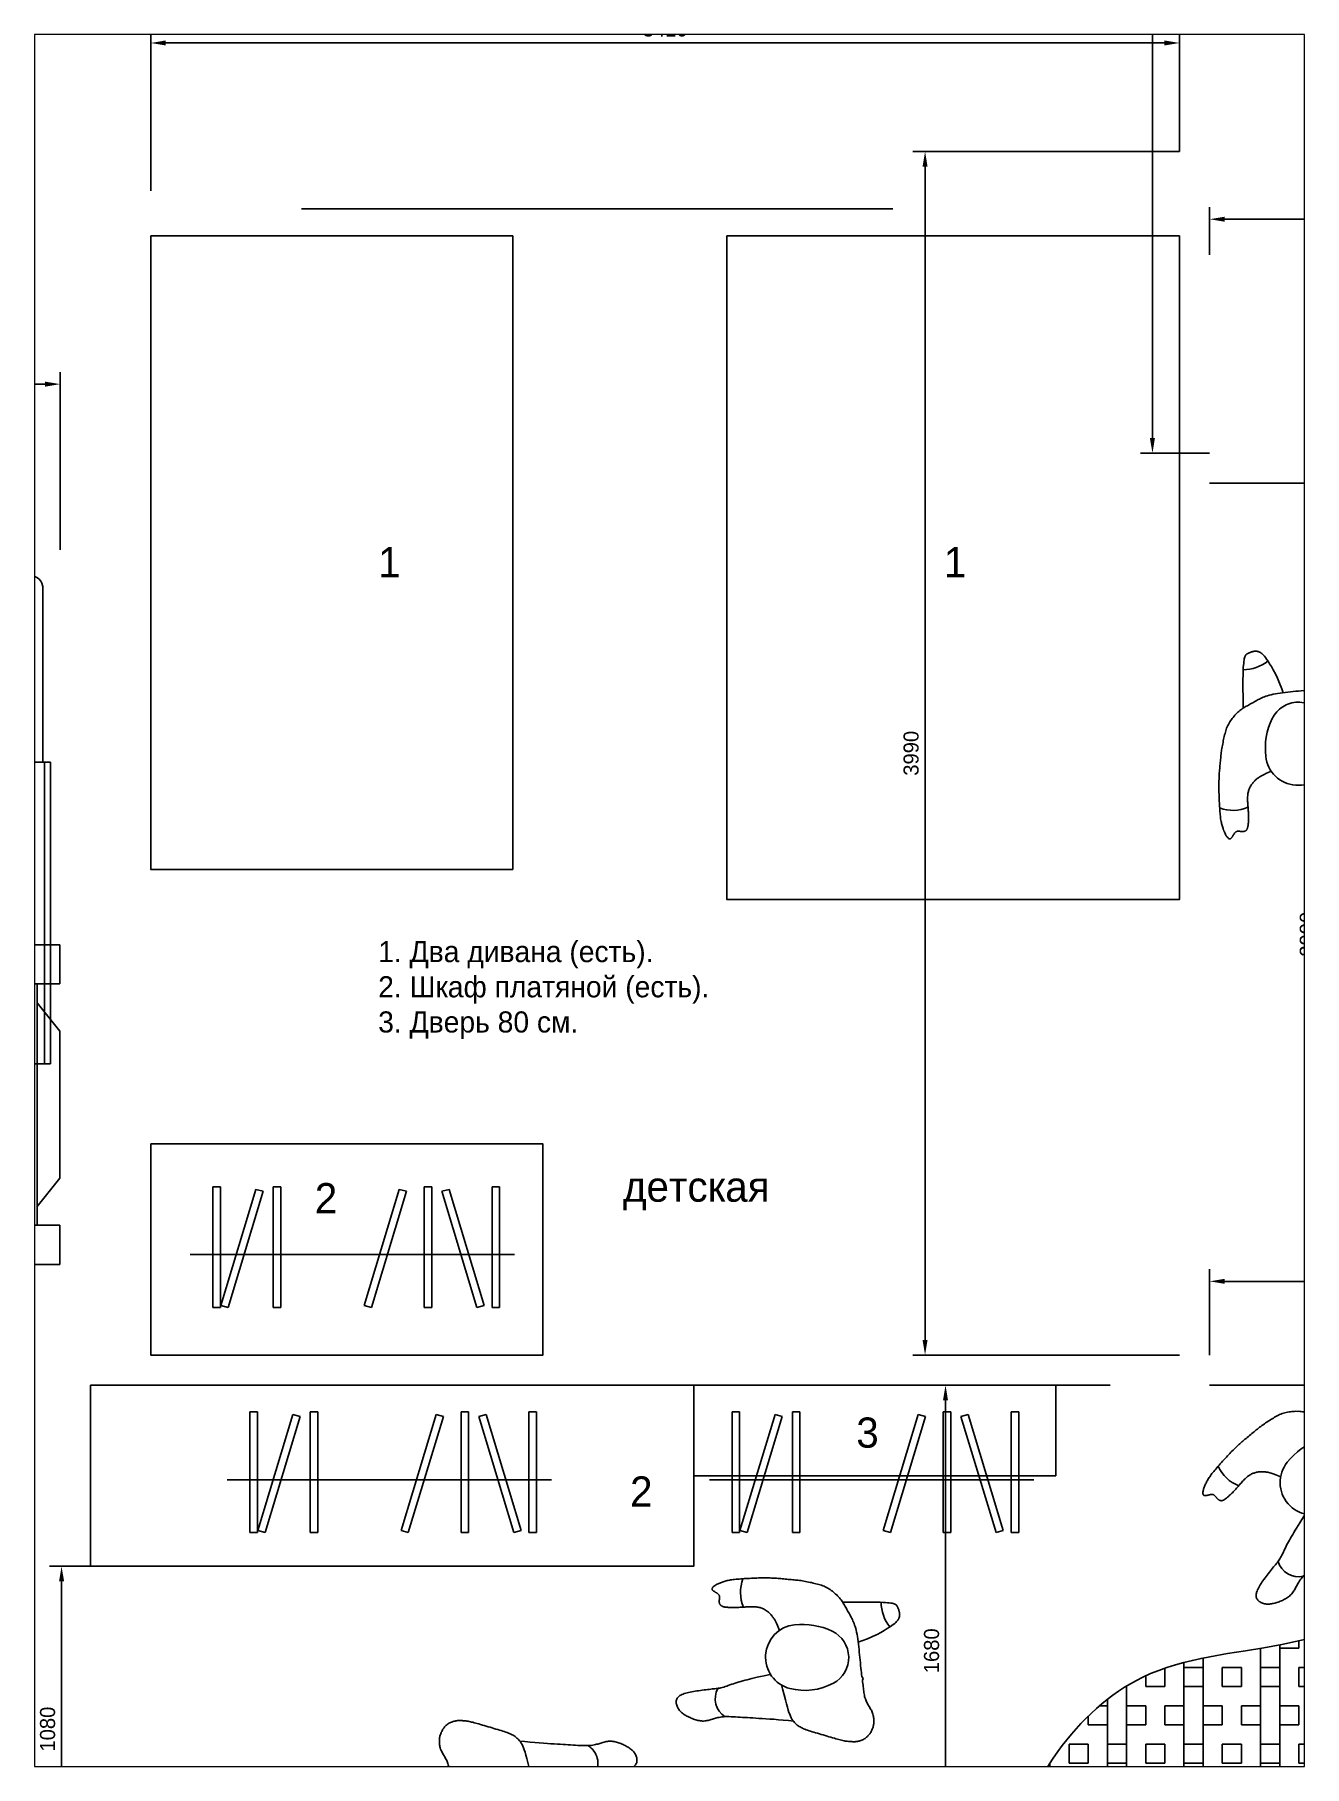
# Paper-space layout 'детская' of a CAD drawing. Header units: millimetres. Extents: x -4 to 206, y -16 to 271.
# The model-space entities are those that its viewports show. They can reach past a viewport. Long polylines and large blocks are cut down to what shows.
import ezdxf

# ---------------------------------------------------------------- set-up
doc = ezdxf.new("R2010")
doc.units = ezdxf.units.MM
for name, pattern in [('ACAD_ISO10W100', [18.5, 12, -3, 0.5, -3]), ('DASHED', [19.05, 12.7, -6.35]), ('MEDDASH', [0.25, 0.175, -0.075])]:
    doc.linetypes.add(name, pattern=pattern)
for name, color, linetype in [('04 Мебель', 5, 'Continuous'), ('05 Шторы', 5, 'DASHED'), ('07 Аксессуары', 6, 'Continuous'), ('08 Размеры', 7, 'Continuous'), ('mebel_1', 21, 'Continuous')]:
    doc.layers.add(name, color=color, linetype=linetype)
doc.styles.add('ATTR', font='romans.shx', dxfattribs={"width": 0.8, "height": 1.2})
doc.styles.get("Standard").update_dxf_attribs({"font": 'Ubuntu-R.ttf'})
doc.dimstyles.new('ISO-25', dxfattribs={"dimtxt": 2.5, "dimasz": 2.5, "dimexe": 1.25, "dimexo": 0.625, "dimtad": 1, "dimtxsty": 'Standard', "dimcen": 2.5, "dimadec": 0, "dimazin": 0, "dimtfac": 1, "dimtmove": 0, "dimatfit": 3, "dimfxl": 1, "dimarcsym": 0})

psp = doc.layouts.new('детская')

msp = doc.modelspace()

# ---------------------------------------------------------------- texts
at = {"linetype": 'Continuous'}
for s, p in [('1', (9774.993, 12948.922)), ('1', (11650.338, 12948.922)), ('2', (9565.059, 10840.213)), ('детская', (10586.618, 10878.431)), ('3', (11359.941, 10063.154)), ('2', (10610.178, 9867.903))]:
    msp.add_text(s, height=100, dxfattribs=at).set_placement(p)
at = {"insert": (9775.215, 11742.767), "char_height": 70, "width": 2318.60368, "attachment_point": 1}
msp.add_mtext('{1. Два дивана (есть).\\P2. Шкаф платяной (есть).\\P3. Дверь 80 см.}', dxfattribs=at)

# ---------------------------------------------------------------- blocks, each defined once
blk = doc.blocks.new('A$C27B31319')
at = {"linetype": 'Continuous'}
for p, q in [((-1036, -223), (-1036, 17)), ((-1036, 17), (-776, 17)), ((-1036, 17), (-776, 17)), ((-1036, -223), (-1036, 17)), ((-776, 17), (-776, -223)), ((-776, 17), (-776, -223)), ((824, 17), (1084, 17)), ((824, 17), (1084, 17)), ((824, -223), (824, 17)), ((824, -223), (824, 17)), ((1084, 17), (1084, -223)), ((1084, 17), (1084, -223)), ((-776, -223), (-1036, -223)), ((-1035, -227), (-1036, -223)), ((-1035, -227), (-1036, -223)), ((-1034, -230), (-1035, -227)), ((-1034, -230), (-1035, -227)), ((-776, -227), (-777, -230)), ((-776, -227), (-777, -230)), ((-776, -223), (-776, -227)), ((-776, -223), (-776, -223)), ((-776, -223), (-776, -227)), ((825, -227), (824, -223)), ((1084, -223), (824, -223)), ((825, -227), (824, -223)), ((826, -230), (825, -227)), ((826, -230), (825, -227)), ((1084, -227), (1083, -230)), ((1084, -227), (1083, -230)), ((1084, -223), (1084, -227)), ((1084, -223), (1084, -223)), ((1084, -223), (1084, -227)), ((-1033, -233), (-1034, -230)), ((-1033, -233), (-1034, -230)), ((-1031, -236), (-1033, -233)), ((-1031, -236), (-1033, -233)), ((-1028, -239), (-1031, -236)), ((-1028, -239), (-1031, -236)), ((-1026, -241), (-1028, -239)), ((-1026, -241), (-1028, -239)), ((-1022, -242), (-1026, -241)), ((-1022, -242), (-1026, -241)), ((-1019, -243), (-1022, -242)), ((-1019, -243), (-1022, -242)), ((-1016, -243), (-1019, -243)), ((-1016, -243), (-1019, -243)), ((-796, -243), (-1016, -243)), ((-1016, -263), (-1016, -243)), ((-796, -253), (-1016, -253)), ((-1016, -253), (-1016, -263)), ((-796, -263), (-1016, -263)), ((-796, -263), (-1016, -263)), ((-999, -243), (-999, -253)), ((-993, -243), (-993, -253)), ((-926, -248), (-926, -243)), ((-886, -248), (-926, -248)), ((-886, -243), (-886, -248)), ((-819, -243), (-819, -253)), ((-813, -243), (-813, -253)), ((-792, -243), (-796, -243)), ((-792, -243), (-796, -243)), ((-796, -243), (-796, -263)), ((-796, -253), (-796, -263)), ((-789, -242), (-792, -243)), ((-789, -242), (-792, -243)), ((-786, -241), (-789, -242)), ((-786, -241), (-789, -242)), ((-783, -239), (-786, -241)), ((-783, -239), (-786, -241)), ((-780, -236), (-783, -239)), ((-780, -236), (-783, -239)), ((-778, -233), (-780, -236)), ((-778, -233), (-780, -236)), ((-777, -230), (-778, -233)), ((-777, -230), (-778, -233)), ((827, -233), (826, -230)), ((827, -233), (826, -230)), ((829, -236), (827, -233)), ((829, -236), (827, -233)), ((832, -239), (829, -236)), ((832, -239), (829, -236)), ((834, -241), (832, -239)), ((834, -241), (832, -239)), ((838, -242), (834, -241)), ((838, -242), (834, -241)), ((841, -243), (838, -242)), ((841, -243), (838, -242)), ((844, -243), (841, -243)), ((844, -243), (841, -243)), ((1064, -243), (844, -243)), ((844, -263), (844, -243)), ((1064, -253), (844, -253)), ((844, -253), (844, -263)), ((1064, -263), (844, -263)), ((1064, -263), (844, -263)), ((861, -243), (861, -253)), ((867, -243), (867, -253)), ((934, -248), (934, -243)), ((974, -248), (934, -248)), ((974, -243), (974, -248)), ((1041, -243), (1041, -253)), ((1047, -243), (1047, -253)), ((1068, -243), (1064, -243)), ((1064, -243), (1064, -263)), ((1068, -243), (1064, -243)), ((1064, -253), (1064, -263)), ((1071, -242), (1068, -243)), ((1071, -242), (1068, -243)), ((1074, -241), (1071, -242)), ((1074, -241), (1071, -242)), ((1077, -239), (1074, -241)), ((1077, -239), (1074, -241)), ((1080, -236), (1077, -239)), ((1080, -236), (1077, -239)), ((1082, -233), (1080, -236)), ((1082, -233), (1080, -236)), ((1083, -230), (1082, -233)), ((1083, -230), (1082, -233))]:
    blk.add_line(p, q, dxfattribs=at)
at = {"ltscale": 10}
for p, q in [((-463, 17), (-651, -133)), ((512, 17), (-463, 17)), ((699, -133), (512, 17)), ((-776, -133), (699, -133)), ((-776, -133), (-776, -283)), ((824, -133), (-176, -133)), ((824, -283), (824, -133)), ((-776, -283), (824, -283))]:
    blk.add_line(p, q, dxfattribs=at)
blk = doc.blocks.new('A$C62714FF1')
at = {"layer": 'mebel_1', "linetype": 'ACAD_ISO10W100'}
for p, q in [((383.4, 1587.4), (383.4, 1680.1)), ((383.4, 1680.1), (883.4, 1680.1)), ((853.4, 1680.1), (853.4, 1280.1)), ((883.4, 1680.1), (883.4, 1670.1)), ((883.4, 1680.1), (883.4, 1280.1)), ((883.4, 1670.1), (893.4, 1670.1)), ((893.4, 1670.1), (893.4, 1290.1)), ((-31.8, 1605.5), (-31.8, 605.5)), ((-11.8, 1605.5), (-31.8, 1605.5)), ((-11.8, 1605.5), (188.2, 1605.5)), ((-11.8, 605.5), (-11.8, 1605.5)), ((188.2, 1605.5), (188.2, 605.5)), ((188.2, 1587.4), (753.5, 1587.4)), ((793.5, 1547.4), (793.5, 27.4)), ((883.4, 1280.1), (793.5, 1280.1)), ((853.4, 1280.1), (853.4, 1280.1)), ((893.4, 1290.1), (883.4, 1290.1)), ((1035.1, 752.6), (1031.2, 742.9)), ((1065, 742.5), (1035.1, 752.6)), ((1307.8, 687), (1162.5, 752.4)), ((1382.1, 766.8), (1340.4, 674.4)), ((1361.5, 756.3), (1387, 774.9)), ((1367.2, 747.5), (1361.5, 756.3)), ((1372.4, 750.9), (1367.2, 747.5)), ((1410.8, 753.9), (1369.8, 662.9)), ((1382.1, 766.8), (1410.8, 753.9)), ((1387, 774.9), (1414.2, 790.8)), ((1411.2, 776.2), (1402.7, 770.7)), ((1416.9, 767.4), (1408.4, 761.9)), ((1409.1, 748.1), (1431.4, 764.4)), ((1420, 782), (1411.2, 776.2)), ((1414.2, 790.8), (1420, 782)), ((1425.7, 773.2), (1416.9, 767.4)), ((1431.4, 764.4), (1425.7, 773.2)), ((1023.5, 723.4), (1027.4, 733.1)), ((1048.6, 711.9), (1023.5, 723.4)), ((1027.4, 733.1), (1037.1, 729.2)), ((1031.2, 742.9), (1041, 739)), ((1037.1, 729.2), (1046.5, 725.5)), ((1041, 739), (1050.4, 735.3)), ((1045.8, 717.2), (1071.4, 735.6)), ((1045.8, 717.2), (1095.6, 648)), ((1093.7, 729.4), (1065, 742.5)), ((1071.4, 735.6), (1113.1, 677.6)), ((1084.1, 721.9), (1089.8, 719.6)), ((1089.8, 719.6), (1093.7, 729.4)), ((1115.4, 723.2), (1536.2, 533.7)), ((-31.8, 605.5), (-11.8, 605.5)), ((188.2, 605.5), (-11.8, 605.5)), ((-6.5, 27.4), (-6.5, 605.5)), ((908.3, 430.4), (884.6, 409.6)), ((884.6, 409.6), (891.1, 401.3)), ((891.1, 401.3), (899.3, 407.9)), ((899.3, 407.9), (907.3, 414.1)), ((905.8, 399.6), (913.8, 405.9)), ((934, 448.7), (908.3, 430.4)), ((917.5, 432.4), (1002.3, 441)), ((920.6, 401.1), (917.5, 432.4)), ((920.6, 401.1), (991.7, 408.2)), ((940.5, 440.4), (934, 448.7)), ((935.7, 436.6), (940.5, 440.4)), ((897.6, 393.1), (905.8, 399.6)), ((904.1, 384.9), (897.6, 393.1)), ((926.6, 400.9), (904.1, 384.9)), ((959.1, 376.3), (1379.8, 186.7)), ((968.4, 321.6), (1113.6, 256.2)), ((1103.1, 147.6), (1144.7, 240)), ((312.6, 174), (312.6, 64.8)), ((648.9, 139.5), (321.2, 182.6)), ((1131.8, 134.7), (1172.8, 225.6)), ((1379.8, 186.7), (1356.6, 135.2)), ((1356.6, 135.2), (1379.8, 186.7)), ((1424.1, 181.9), (1420.2, 172.1)), ((1442.5, 165.9), (1423.8, 191.9)), ((1429.8, 179.6), (1424.1, 181.9)), ((1468.1, 184.3), (1442.5, 165.9)), ((1468.1, 184.3), (1445.6, 215.5)), ((1465.2, 189.6), (1490.4, 178.1)), ((1476.8, 172.3), (1467.3, 176)), ((1486.5, 168.4), (1476.8, 172.3)), ((1490.4, 178.1), (1486.5, 168.4)), ((657.5, 64.8), (657.5, 130.9)), ((1105, 154.1), (1082.2, 141.7)), ((1082.2, 141.7), (1086.8, 132.3)), ((1086.8, 132.3), (1096.2, 136.8)), ((1091.3, 122.8), (1100.8, 127.3)), ((1095.8, 113.3), (1091.3, 122.8)), ((1124.9, 125.5), (1095.8, 113.3)), ((1096.2, 136.8), (1105.4, 141.2)), ((1100.8, 127.3), (1109.9, 131.7)), ((1131.8, 134.7), (1103.1, 147.6)), ((1152.6, 140.6), (1124.9, 125.5)), ((1138.3, 145.4), (1138.6, 145.5)), ((1138.6, 145.5), (1148.1, 150)), ((1148.1, 150), (1152.6, 140.6)), ((1420.2, 172.1), (1448.9, 159)), ((1448.9, 159), (1478.8, 148.9)), ((1472.9, 162.5), (1463.5, 166.2)), ((1482.7, 158.6), (1472.9, 162.5)), ((1478.8, 148.9), (1482.7, 158.6)), ((312.6, 64.8), (312.6, -38.1)), ((657.5, -38.1), (657.5, 64.8)), ((312.6, -12.6), (33.5, -12.6)), ((321.2, -46.7), (648.9, -46.7)), ((753.5, -12.6), (657.5, -12.6))]:
    blk.add_line(p, q, dxfattribs=at)
for centre, radius, start, end in [((753.5, 1547.4), 40, 0, 90), ((1159.3, 713.8), 44.9, 124.73787, 167.90403), ((-1114.1, -5656.7), 6790.3, 66.81408, 70.66821), ((2136.2, 54.5), 1197.9, 144.36823, 144.92497), ((2982.1, -221.6), 1880.6, 148.29452, 151.41725), ((-389.5, 1297.8), 1880.6, 340.14929, 343.19007), ((1396.5, 760.4), 12.1, 335.7423, 155.7423), ((1396.5, 760.4), 5.25, 335.7423, 155.7423), ((2136.2, 54.5), 1197.9, 146.60206, 164.88253), ((2701.7, 1608.6), 1880.6, 208.29452, 211.04195), ((1058.6, 726.4), 12.1, 35.7423, 215.7423), ((1058.6, 726.4), 5.25, 35.7423, 215.7423), ((-299.8, -551.6), 1880.6, 41.09923, 43.19007), ((1698.9, 251.6), 353, 123.12449, 188.36011), ((1189.1, 481.3), 323.7, 299.73348, 11.75111), ((1081.1, 530), 470.9, 308.0351, 3.44949), ((1878.6, 170.6), 508.8, 136.38118, 175.10341), ((1081.1, 530), 481.4, 307.81093, 3.67366), ((919.1, 416.8), 12.1, 95.7423, 275.7423), ((919.1, 416.8), 5.25, 95.7423, 275.7423), ((1346.6, -1398.6), 1880.6, 100.44264, 103.19007), ((976.6, 2280.9), 1880.6, 268.29452, 270.38536), ((995.2, 349.6), 44.9, 143.58057, 186.74672), ((4261.6, 6272.7), 6790.3, 240.81638, 244.67052), ((2136.2, 54.5), 1197.9, 166.55962, 167.11636), ((2903.4, -396.3), 1880.6, 160.06735, 163.19007), ((321.2, 174), 8.62, 90, 180), ((-468.2, 1123.1), 1880.6, 328.29452, 331.3353), ((2813.7, 1453.1), 1880.6, 222.22693, 223.19007), ((1455.3, 175.1), 12.1, 215.7423, 35.7423), ((-187.9, -707.1), 1880.6, 28.29452, 29.51043), ((1455.3, 175.1), 5.25, 215.7423, 35.7423), ((648.9, 130.9), 8.61, 359.93648, 90.06352), ((1117.4, 141.1), 12.1, 155.7423, 335.7423), ((1117.4, 141.1), 5.25, 155.7423, 335.7423), ((1373.8, 154.4), 5.33, 118.66941, 297.05322), ((33.5, 27.4), 40, 180, 270), ((753.5, 27.4), 40, 270, 0), ((321.2, -38.1), 8.62, 180, 270), ((648.9, -38.1), 8.62, 270, 0)]:
    blk.add_arc(centre, radius, start, end, dxfattribs=at)
blk = doc.blocks.new('A$C51B264FC')
at = {"color": 0, "linetype": 'MEDDASH'}
blk.add_line((1.075, 0.175), (0, 0.175), dxfattribs=at)
for points in [[(0.1, 0), (0.075, 0), (0.075, 0.4), (0.1, 0.4)], [(0.125, 0), (0.1009, 0.0065), (0.2173, 0.3911), (0.2415, 0.3847)], [(0.3, 0), (0.275, 0), (0.275, 0.4), (0.3, 0.4)], [(0.6, 0), (0.5759, 0.0065), (0.6923, 0.3911), (0.7165, 0.3847)], [(0.8, 0), (0.775, 0), (0.775, 0.4), (0.8, 0.4)], [(0.95, 0), (0.9741, 0.0065), (0.8577, 0.3911), (0.8335, 0.3847)], [(1.025, 0), (1, 0), (1, 0.4), (1.025, 0.4)]]:
    blk.add_lwpolyline(points, close=True, dxfattribs=at)
blk = doc.blocks.new('*D36')
at = {"layer": '08 Размеры', "color": 0, "lineweight": -2}
for p, q in [((4521.2, 13170.1), (4521.2, 13628.9)), ((8721.2, 13040.1), (8721.2, 13628.9)), ((4571.2, 13588.9), (8671.2, 13588.9))]:
    blk.add_line(p, q, dxfattribs=at)
at = {"layer": '08 Размеры', "color": 0}
for points in [[(4571.2, 13597.2), (4571.2, 13580.6), (4521.2, 13588.9)], [(8671.2, 13580.6), (8671.2, 13597.2), (8721.2, 13588.9)]]:
    blk.add_solid(points, dxfattribs=at)
at = {"layer": 'Defpoints', "color": 0}
for p in [(8721.2, 13588.9), (4521.2, 13170.1), (8721.2, 13040.1)]:
    blk.add_point(p, dxfattribs=at)
at = {"layer": '08 Размеры', "color": 0, "insert": (6621.2, 13635), "char_height": 50, "attachment_point": 5}
blk.add_mtext('4200', dxfattribs=at)
blk = doc.blocks.new('*D38')
at = {"layer": '08 Размеры', "color": 0, "lineweight": -2}
for p, q in [((9021.2, 14230.1), (9021.2, 14759.9)), ((12431.2, 14360.1), (12431.2, 14759.9)), ((9071.2, 14719.9), (12381.2, 14719.9))]:
    blk.add_line(p, q, dxfattribs=at)
at = {"layer": '08 Размеры', "color": 0}
for points in [[(9071.2, 14728.3), (9071.2, 14711.6), (9021.2, 14719.9)], [(12381.2, 14711.6), (12381.2, 14728.3), (12431.2, 14719.9)]]:
    blk.add_solid(points, dxfattribs=at)
at = {"layer": 'Defpoints', "color": 0}
for p in [(12431.2, 14719.9), (12431.2, 14360.1), (9021.2, 14230.1)]:
    blk.add_point(p, dxfattribs=at)
at = {"layer": '08 Размеры', "color": 0, "insert": (10726.2, 14766), "char_height": 50, "attachment_point": 5}
blk.add_mtext('3410', dxfattribs=at)
blk = doc.blocks.new('*D39')
at = {"layer": '08 Размеры', "color": 0, "lineweight": -2}
for p, q in [((12431.2, 14360.1), (11547.9, 14360.1)), ((11587.9, 14310.1), (11587.9, 10420.1)), ((12431.2, 10370.1), (11547.9, 10370.1))]:
    blk.add_line(p, q, dxfattribs=at)
at = {"layer": '08 Размеры', "color": 0}
for points in [[(11596.2, 14310.1), (11579.6, 14310.1), (11587.9, 14360.1)], [(11579.6, 10420.1), (11596.2, 10420.1), (11587.9, 10370.1)]]:
    blk.add_solid(points, dxfattribs=at)
at = {"layer": 'Defpoints', "color": 0}
for p in [(12431.2, 14360.1), (11587.9, 10370.1), (12431.2, 10370.1)]:
    blk.add_point(p, dxfattribs=at)
at = {"layer": '08 Размеры', "color": 0, "insert": (11541.8, 12365.1), "char_height": 50, "attachment_point": 5, "rotation": 90}
blk.add_mtext('3990', dxfattribs=at)
blk = doc.blocks.new('*D43')
at = {"layer": '08 Размеры', "color": 0, "lineweight": -2}
for p, q in [((8821.2, 9670.1), (8685.7, 9670.1)), ((8725.7, 9620.1), (8725.7, 8640.1)), ((8821.2, 8590.1), (8685.7, 8590.1))]:
    blk.add_line(p, q, dxfattribs=at)
at = {"layer": '08 Размеры', "color": 0}
for points in [[(8734.1, 9620.1), (8717.4, 9620.1), (8725.7, 9670.1)], [(8717.4, 8640.1), (8734.1, 8640.1), (8725.7, 8590.1)]]:
    blk.add_solid(points, dxfattribs=at)
at = {"layer": 'Defpoints', "color": 0}
for p in [(8821.2, 9670.1), (8725.7, 8590.1), (8821.2, 8590.1)]:
    blk.add_point(p, dxfattribs=at)
at = {"layer": '08 Размеры', "color": 0, "insert": (8679.6, 9130.1), "char_height": 50, "attachment_point": 5, "rotation": 90}
blk.add_mtext('1080', dxfattribs=at)
blk = doc.blocks.new('*D44')
at = {"layer": '08 Размеры', "color": 0, "lineweight": -2}
for p, q in [((12201.2, 10270.1), (11615.7, 10270.1)), ((11655.7, 10220.1), (11655.7, 8640.1)), ((12201.2, 8590.1), (11615.7, 8590.1))]:
    blk.add_line(p, q, dxfattribs=at)
at = {"layer": '08 Размеры', "color": 0}
for points in [[(11664, 10220.1), (11647.3, 10220.1), (11655.7, 10270.1)], [(11647.3, 8640.1), (11664, 8640.1), (11655.7, 8590.1)]]:
    blk.add_solid(points, dxfattribs=at)
at = {"layer": 'Defpoints', "color": 0}
for p in [(12201.2, 10270.1), (11655.7, 8590.1), (12201.2, 8590.1)]:
    blk.add_point(p, dxfattribs=at)
at = {"layer": '08 Размеры', "color": 0, "insert": (11609.6, 9389.8), "char_height": 50, "attachment_point": 5, "rotation": 90}
blk.add_mtext('1680', dxfattribs=at)
blk = doc.blocks.new('*D45')
at = {"layer": '08 Размеры', "color": 0, "lineweight": -2}
for p, q in [((12531.2, 10370.1), (12531.2, 10654.5)), ((13731.2, 10370.1), (13731.2, 10654.5)), ((12581.2, 10614.5), (13681.2, 10614.5))]:
    blk.add_line(p, q, dxfattribs=at)
at = {"layer": '08 Размеры', "color": 0}
for points in [[(12581.2, 10622.9), (12581.2, 10606.2), (12531.2, 10614.5)], [(13681.2, 10606.2), (13681.2, 10622.9), (13731.2, 10614.5)]]:
    blk.add_solid(points, dxfattribs=at)
at = {"layer": 'Defpoints', "color": 0}
for p in [(13731.2, 10614.5), (12531.2, 10370.1), (13731.2, 10370.1)]:
    blk.add_point(p, dxfattribs=at)
at = {"layer": '08 Размеры', "color": 0, "insert": (13131.2, 10660.7), "char_height": 50, "attachment_point": 5}
blk.add_mtext('1200', dxfattribs=at)
blk = doc.blocks.new('*D57')
at = {"layer": '08 Размеры', "color": 0, "lineweight": -2}
for p, q in [((12531.2, 16190.1), (12301.6, 16190.1)), ((12341.6, 16140.1), (12341.6, 13410.1)), ((12531.2, 13360.1), (12301.6, 13360.1))]:
    blk.add_line(p, q, dxfattribs=at)
at = {"layer": '08 Размеры', "color": 0}
for points in [[(12349.9, 16140.1), (12333.2, 16140.1), (12341.6, 16190.1)], [(12333.2, 13410.1), (12349.9, 13410.1), (12341.6, 13360.1)]]:
    blk.add_solid(points, dxfattribs=at)
at = {"layer": 'Defpoints', "color": 0}
for p in [(12531.2, 16190.1), (12341.6, 13360.1), (12531.2, 13360.1)]:
    blk.add_point(p, dxfattribs=at)
at = {"layer": '08 Размеры', "color": 0, "insert": (12295.4, 15173.5), "char_height": 50, "attachment_point": 5, "rotation": 90}
blk.add_mtext('2830', dxfattribs=at)
blk = doc.blocks.new('*D59')
at = {"layer": '08 Размеры', "color": 0, "lineweight": -2}
for p, q in [((12531.2, 14017.6), (12531.2, 14175.6)), ((13416.2, 14135.6), (12581.2, 14135.6)), ((13466.2, 14017.6), (13466.2, 14175.6))]:
    blk.add_line(p, q, dxfattribs=at)
at = {"layer": '08 Размеры', "color": 0}
for points in [[(12581.2, 14143.9), (12581.2, 14127.3), (12531.2, 14135.6)], [(13416.2, 14127.3), (13416.2, 14143.9), (13466.2, 14135.6)]]:
    blk.add_solid(points, dxfattribs=at)
at = {"layer": 'Defpoints', "color": 0}
for p in [(12531.2, 14135.6), (12531.2, 14017.6), (13466.2, 14017.6)]:
    blk.add_point(p, dxfattribs=at)
at = {"layer": '08 Размеры', "color": 0, "insert": (12998.7, 14181.7), "char_height": 50, "attachment_point": 5}
blk.add_mtext('935', dxfattribs=at)
blk = doc.blocks.new('*D61')
at = {"layer": '08 Размеры', "color": 0, "lineweight": -2}
for p, q in [((12531.2, 13260.1), (12941.2, 13260.1)), ((12901.2, 13210.1), (12901.2, 10320.1)), ((12531.2, 10270.1), (12941.2, 10270.1))]:
    blk.add_line(p, q, dxfattribs=at)
at = {"layer": '08 Размеры', "color": 0}
for points in [[(12909.5, 13210.1), (12892.9, 13210.1), (12901.2, 13260.1)], [(12892.9, 10320.1), (12909.5, 10320.1), (12901.2, 10270.1)]]:
    blk.add_solid(points, dxfattribs=at)
at = {"layer": 'Defpoints', "color": 0}
for p in [(12531.2, 13260.1), (12531.2, 10270.1), (12901.2, 10270.1)]:
    blk.add_point(p, dxfattribs=at)
at = {"layer": '08 Размеры', "color": 0, "insert": (12855.1, 11765.1), "char_height": 50, "attachment_point": 5, "rotation": 90}
blk.add_mtext('2990', dxfattribs=at)
blk = doc.blocks.new('Person 10 Man Walking PV')
for p, q in [((-9.54, 9.44), (-9.55, 9.39)), ((-9.55, 9.39), (-9.54, 9.34)), ((-9.52, 9.5), (-9.54, 9.44)), ((-9.54, 9.34), (-9.53, 9.3)), ((-9.53, 9.3), (-9.5, 9.26)), ((-9.48, 9.55), (-9.52, 9.5)), ((-9.5, 9.26), (-9.46, 9.22)), ((-9.43, 9.61), (-9.48, 9.55)), ((-9.46, 9.22), (-9.42, 9.18)), ((-9.37, 9.67), (-9.43, 9.61)), ((-9.3, 9.74), (-9.37, 9.67)), ((-9.22, 9.8), (-9.3, 9.74)), ((-9.14, 9.86), (-9.22, 9.8)), ((-9.05, 9.92), (-9.14, 9.86)), ((-8.95, 9.97), (-9.05, 9.92)), ((-8.85, 10.02), (-8.95, 9.97)), ((-8.74, 10.07), (-8.85, 10.02)), ((-8.63, 10.12), (-8.74, 10.07)), ((-8.52, 10.17), (-8.63, 10.12)), ((-8.41, 10.21), (-8.52, 10.17)), ((-8.29, 10.26), (-8.41, 10.21)), ((-8.17, 10.3), (-8.29, 10.26)), ((-8.05, 10.34), (-8.17, 10.3)), ((-7.92, 10.38), (-8.05, 10.34)), ((-7.79, 10.42), (-7.92, 10.38)), ((-7.66, 10.45), (-7.79, 10.42)), ((-7.52, 10.49), (-7.66, 10.45)), ((-7.38, 10.52), (-7.52, 10.49)), ((-7.23, 10.55), (-7.38, 10.52)), ((-7.07, 10.58), (-7.23, 10.55)), ((-6.9, 10.61), (-7.07, 10.58)), ((-6.73, 10.63), (-6.9, 10.61)), ((-6.54, 10.65), (-6.73, 10.63)), ((-6.35, 10.67), (-6.54, 10.65)), ((-6.15, 10.69), (-6.35, 10.67)), ((-5.94, 10.7), (-6.15, 10.69)), ((-5.73, 10.72), (-5.94, 10.7)), ((-5.5, 10.73), (-5.73, 10.72)), ((-5.27, 10.75), (-5.5, 10.73)), ((-5.04, 10.76), (-5.27, 10.75)), ((-4.8, 10.78), (-5.04, 10.76)), ((-4.56, 10.79), (-4.8, 10.78)), ((-4.31, 10.8), (-4.56, 10.79)), ((-4.07, 10.81), (-4.31, 10.8)), ((-3.84, 10.82), (-4.07, 10.81)), ((-3.61, 10.83), (-3.84, 10.82)), ((-3.38, 10.84), (-3.61, 10.83)), ((-3.17, 10.84), (-3.38, 10.84)), ((-2.96, 10.85), (-3.17, 10.84)), ((-2.76, 10.85), (-2.96, 10.85)), ((-2.56, 10.85), (-2.76, 10.85)), ((-2.37, 10.85), (-2.56, 10.85)), ((-2.18, 10.85), (-2.37, 10.85)), ((-2, 10.84), (-2.18, 10.85)), ((-1.83, 10.84), (-2, 10.84)), ((-1.65, 10.83), (-1.83, 10.84)), ((-1.48, 10.83), (-1.65, 10.83)), ((-1.31, 10.82), (-1.48, 10.83)), ((-1.14, 10.81), (-1.31, 10.82)), ((-0.97, 10.8), (-1.14, 10.81)), ((-0.79, 10.79), (-0.97, 10.8)), ((-0.61, 10.77), (-0.79, 10.79)), ((-0.42, 10.76), (-0.61, 10.77)), ((-0.23, 10.74), (-0.42, 10.76)), ((-0.03, 10.72), (-0.23, 10.74)), ((0.17, 10.7), (-0.03, 10.72)), ((0.37, 10.68), (0.17, 10.7)), ((0.57, 10.66), (0.37, 10.68)), ((0.77, 10.64), (0.57, 10.66)), ((0.96, 10.62), (0.77, 10.64)), ((1.16, 10.6), (0.96, 10.62)), ((1.34, 10.58), (1.16, 10.6)), ((1.53, 10.57), (1.34, 10.58)), ((1.71, 10.55), (1.53, 10.57)), ((1.89, 10.53), (1.71, 10.55)), ((2.08, 10.5), (1.89, 10.53)), ((2.27, 10.49), (2.08, 10.5)), ((2.46, 10.45), (2.27, 10.49)), ((2.65, 10.42), (2.46, 10.45)), ((2.85, 10.38), (2.65, 10.42)), ((3.05, 10.34), (2.85, 10.38)), ((3.25, 10.3), (3.05, 10.34)), ((3.46, 10.26), (3.25, 10.3)), ((3.66, 10.22), (3.46, 10.26)), ((3.86, 10.17), (3.66, 10.22)), ((4.05, 10.13), (3.86, 10.17)), ((4.24, 10.08), (4.05, 10.13)), ((4.43, 10.03), (4.24, 10.08)), ((4.61, 9.99), (4.43, 10.03)), ((4.79, 9.93), (4.61, 9.99)), ((4.97, 9.88), (4.79, 9.93)), ((5.14, 9.82), (4.97, 9.88)), ((5.31, 9.75), (5.14, 9.82)), ((5.47, 9.67), (5.31, 9.75)), ((5.64, 9.59), (5.47, 9.67)), ((5.8, 9.5), (5.64, 9.59)), ((5.96, 9.4), (5.8, 9.5)), ((6.12, 9.3), (5.96, 9.4)), ((6.28, 9.19), (6.12, 9.3)), ((6.43, 9.07), (6.28, 9.19)), ((-9.42, 9.18), (-9.38, 9.14)), ((-9.38, 9.14), (-9.33, 9.11)), ((-9.33, 9.11), (-9.28, 9.07)), ((-9.28, 9.07), (-9.23, 9.04)), ((-9.23, 9.04), (-9.18, 9.01)), ((-9.18, 9.01), (-9.13, 8.98)), ((-9.13, 8.98), (-9.07, 8.94)), ((-9.07, 8.94), (-9.02, 8.91)), ((-9.02, 8.91), (-8.97, 8.88)), ((-8.97, 8.88), (-8.92, 8.85)), ((-8.92, 8.85), (-8.86, 8.81)), ((-8.86, 8.81), (-8.81, 8.78)), ((-8.81, 8.78), (-8.76, 8.74)), ((-8.76, 8.74), (-8.71, 8.7)), ((-8.71, 8.7), (-8.67, 8.66)), ((-8.67, 8.66), (-8.63, 8.61)), ((-8.63, 8.61), (-8.6, 8.56)), ((-8.6, 8.56), (-8.57, 8.51)), ((-8.57, 7.85), (-8.58, 7.8)), ((-8.58, 7.8), (-8.58, 7.74)), ((-8.58, 7.74), (-8.58, 7.69)), ((-8.58, 7.69), (-8.58, 7.64)), ((-8.58, 7.64), (-8.57, 7.58)), ((-8.57, 8.51), (-8.55, 8.46)), ((-8.56, 7.97), (-8.57, 7.91)), ((-8.57, 7.91), (-8.57, 7.85)), ((-8.57, 7.58), (-8.56, 7.53)), ((-8.55, 8.03), (-8.56, 7.97)), ((-8.56, 7.53), (-8.55, 7.48)), ((-8.55, 8.46), (-8.54, 8.4)), ((-8.54, 8.09), (-8.55, 8.03)), ((-8.55, 7.48), (-8.53, 7.43)), ((-8.54, 8.4), (-8.53, 8.34)), ((-8.53, 8.22), (-8.54, 8.15)), ((-8.54, 8.15), (-8.54, 8.09)), ((-8.53, 8.34), (-8.53, 8.28)), ((-8.53, 8.28), (-8.53, 8.22)), ((-8.53, 7.43), (-8.51, 7.38)), ((-8.51, 7.38), (-8.48, 7.33)), ((-8.48, 7.33), (-8.45, 7.28)), ((-8.45, 7.28), (-8.42, 7.24)), ((-8.42, 7.24), (-8.38, 7.2)), ((-8.38, 7.2), (-8.34, 7.17)), ((-8.34, 7.17), (-8.29, 7.13)), ((-8.29, 7.13), (-8.24, 7.1)), ((-8.24, 7.1), (-8.18, 7.09)), ((-8.18, 7.09), (-8.12, 7.05)), ((-8.12, 7.05), (-8.05, 7.03)), ((-8.05, 7.03), (-7.99, 7.02)), ((-7.99, 7.02), (-7.92, 7)), ((-7.92, 7), (-7.84, 6.99)), ((-7.84, 6.99), (-7.77, 6.97)), ((-7.77, 6.97), (-7.68, 6.96)), ((-7.68, 6.96), (-7.6, 6.95)), ((-7.6, 6.95), (-7.5, 6.95)), ((-7.5, 6.95), (-7.4, 6.94)), ((-7.4, 6.94), (-7.29, 6.93)), ((-7.29, 6.93), (-7.17, 6.93)), ((-7.17, 6.93), (-7.04, 6.93)), ((-7.04, 6.93), (-6.9, 6.92)), ((-6.9, 6.92), (-6.75, 6.92)), ((-6.75, 6.92), (-6.6, 6.92)), ((-6.6, 6.92), (-6.45, 6.92)), ((-6.45, 6.92), (-6.29, 6.93)), ((-6.29, 6.93), (-6.13, 6.93)), ((-6.13, 6.93), (-5.97, 6.94)), ((-5.97, 6.94), (-5.81, 6.95)), ((-5.81, 6.95), (-5.65, 6.96)), ((-5.65, 6.96), (-5.5, 6.97)), ((-5.5, 6.97), (-5.34, 6.98)), ((-5.34, 6.98), (-5.19, 6.99)), ((-5.19, 6.99), (-5.04, 7)), ((-5.04, 7), (-4.88, 7.01)), ((-4.88, 7.01), (-4.73, 7.02)), ((-4.73, 7.02), (-4.57, 7.03)), ((-4.57, 7.03), (-4.42, 7.03)), ((-4.42, 7.03), (-4.26, 7.03)), ((-4.26, 7.03), (-4.11, 7.03)), ((-4.11, 7.03), (-3.96, 7.03)), ((-3.96, 7.03), (-3.81, 7.02)), ((-3.81, 7.02), (-3.67, 7.01)), ((-3.67, 7.01), (-3.54, 6.99)), ((-3.54, 6.99), (-3.41, 6.97)), ((-3.41, 6.97), (-3.28, 6.94)), ((-3.28, 6.94), (-3.17, 6.91)), ((-3.17, 6.91), (-3.05, 6.88)), ((6.57, 8.96), (6.43, 9.07)), ((6.72, 8.84), (6.57, 8.96)), ((6.85, 8.71), (6.72, 8.84)), ((6.99, 8.59), (6.85, 8.71)), ((7.11, 8.46), (6.99, 8.59)), ((7.24, 8.34), (7.11, 8.46)), ((7.35, 8.2), (7.24, 8.34)), ((7.47, 8.07), (7.35, 8.2)), ((7.57, 7.94), (7.47, 8.07)), ((7.67, 7.8), (7.57, 7.94)), ((7.77, 7.66), (7.67, 7.8)), ((7.86, 7.51), (7.77, 7.66)), ((9.19, 7.64), (7.79, 7.63)), ((7.95, 7.37), (7.86, 7.51)), ((8.03, 7.22), (7.95, 7.37)), ((8.11, 7.07), (8.03, 7.22)), ((8.19, 6.93), (8.11, 7.07)), ((8.27, 6.78), (8.19, 6.93)), ((10.5, 7.65), (9.19, 7.64)), ((11.49, 7.65), (10.5, 7.65)), ((12.23, 7.64), (11.49, 7.65)), ((12.77, 7.63), (12.23, 7.64)), ((13.17, 7.61), (12.77, 7.63)), ((13.47, 7.58), (13.17, 7.61)), ((13.73, 7.56), (13.47, 7.58)), ((13.96, 7.54), (13.73, 7.56)), ((14.16, 7.51), (13.96, 7.54)), ((14.33, 7.49), (14.16, 7.51)), ((14.47, 7.45), (14.33, 7.49)), ((14.6, 7.42), (14.47, 7.45)), ((14.7, 7.38), (14.6, 7.42)), ((14.79, 7.33), (14.7, 7.38)), ((14.86, 7.28), (14.79, 7.33)), ((14.92, 7.22), (14.86, 7.28)), ((14.97, 7.16), (14.92, 7.22)), ((15.01, 7.09), (14.97, 7.16)), ((15.05, 7.02), (15.01, 7.09)), ((15.08, 6.94), (15.05, 7.02)), ((15.11, 6.86), (15.08, 6.94)), ((-3.05, 6.88), (-2.94, 6.84)), ((-2.94, 6.84), (-2.84, 6.79)), ((-2.84, 6.79), (-2.73, 6.74)), ((-2.73, 6.74), (-2.63, 6.69)), ((-2.63, 6.69), (-2.53, 6.63)), ((-2.53, 6.63), (-2.43, 6.57)), ((-2.43, 6.57), (-2.33, 6.5)), ((-2.33, 6.5), (-2.23, 6.43)), ((-2.23, 6.43), (-2.14, 6.36)), ((-2.14, 6.36), (-2.05, 6.29)), ((-2.05, 6.29), (-1.97, 6.21)), ((-1.97, 6.21), (-1.89, 6.14)), ((-1.89, 6.14), (-1.82, 6.07)), ((-1.82, 6.07), (-1.75, 6)), ((-1.75, 6), (-1.69, 5.93)), ((-1.69, 5.93), (-1.62, 5.85)), ((-1.62, 5.85), (-1.56, 5.77)), ((-1.56, 5.77), (-1.5, 5.69)), ((-1.5, 5.69), (-1.44, 5.61)), ((-1.44, 5.61), (-1.37, 5.51)), ((-1.37, 5.51), (-1.3, 5.41)), ((-1.3, 5.41), (-1.22, 5.28)), ((-1.22, 5.28), (-1.13, 5.1)), ((-1.13, 5.1), (-1.01, 4.86)), ((-1.01, 4.86), (-0.85, 4.52)), ((8.35, 6.64), (8.27, 6.78)), ((8.43, 6.49), (8.35, 6.64)), ((8.51, 6.35), (8.43, 6.49)), ((8.59, 6.21), (8.51, 6.35)), ((8.67, 6.07), (8.59, 6.21)), ((8.76, 5.92), (8.67, 6.07)), ((8.84, 5.78), (8.76, 5.92)), ((8.92, 5.63), (8.84, 5.78)), ((9, 5.48), (8.92, 5.63)), ((9.08, 5.32), (9, 5.48)), ((9.15, 5.15), (9.08, 5.32)), ((9.23, 4.98), (9.15, 5.15)), ((9.3, 4.8), (9.23, 4.98)), ((9.37, 4.6), (9.3, 4.8)), ((9.44, 4.39), (9.37, 4.6)), ((14.28, 4.52), (14.5, 4.68)), ((14.5, 4.68), (14.68, 4.82)), ((14.68, 4.82), (14.83, 4.95)), ((14.83, 4.95), (14.94, 5.06)), ((14.94, 5.06), (15.03, 5.16)), ((15.03, 5.16), (15.1, 5.25)), ((15.1, 5.25), (15.16, 5.35)), ((15.14, 6.78), (15.11, 6.86)), ((15.17, 6.69), (15.14, 6.78)), ((15.16, 5.35), (15.21, 5.44)), ((15.21, 6.61), (15.17, 6.69)), ((15.24, 6.52), (15.21, 6.61)), ((15.21, 5.44), (15.25, 5.53)), ((15.27, 6.43), (15.24, 6.52)), ((15.25, 5.53), (15.29, 5.62)), ((15.29, 6.34), (15.27, 6.43)), ((15.32, 6.25), (15.29, 6.34)), ((15.29, 5.62), (15.31, 5.71)), ((15.31, 5.71), (15.33, 5.8)), ((15.33, 6.16), (15.32, 6.25)), ((15.34, 6.07), (15.33, 6.16)), ((15.33, 5.8), (15.34, 5.89)), ((15.35, 5.98), (15.34, 6.07)), ((15.34, 5.89), (15.35, 5.98)), ((-0.85, 4.52), (-0.66, 4.08)), ((-0.66, 4.08), (-0.58, 3.89)), ((9.51, 4.16), (9.44, 4.39)), ((9.57, 3.91), (9.51, 4.16)), ((9.63, 3.65), (9.57, 3.91)), ((9.69, 3.36), (9.63, 3.65)), ((9.74, 3.06), (9.69, 3.36)), ((9.79, 2.74), (9.74, 3.06)), ((9.83, 2.41), (9.79, 2.74)), ((9.88, 2.07), (9.83, 2.41)), ((9.84, 2.32), (10.33, 2.49)), ((10.33, 2.49), (11.08, 2.79)), ((11.08, 2.79), (11.75, 3.08)), ((11.75, 3.08), (12.34, 3.36)), ((12.34, 3.36), (12.85, 3.63)), ((12.85, 3.63), (13.3, 3.89)), ((13.3, 3.89), (13.68, 4.12)), ((13.68, 4.12), (14.01, 4.33)), ((14.01, 4.33), (14.28, 4.52)), ((9.92, 1.72), (9.88, 2.07)), ((9.96, 1.36), (9.92, 1.72)), ((9.99, 1), (9.96, 1.36)), ((10.03, 0.64), (9.99, 1)), ((10.06, 0.28), (10.03, 0.64)), ((10.1, -0.08), (10.06, 0.28)), ((-3.54, -2.32), (-3.11, -2.23)), ((-3.11, -2.23), (-2.61, -2.12)), ((-2.61, -2.12), (-2.03, -1.99)), ((-2.03, -1.99), (-1.78, -1.94)), ((10.13, -0.43), (10.1, -0.08)), ((10.16, -0.77), (10.13, -0.43)), ((10.19, -1.1), (10.16, -0.77)), ((10.23, -1.41), (10.19, -1.1)), ((10.26, -1.71), (10.23, -1.41)), ((10.3, -1.98), (10.26, -1.71)), ((10.33, -2.24), (10.3, -1.98)), ((10.48, -2.49), (10.33, -2.24)), ((-13.52, -4.62), (-13.37, -4.55)), ((-13.37, -4.55), (-13.21, -4.49)), ((-13.21, -4.49), (-13.02, -4.44)), ((-13.02, -4.44), (-12.85, -4.39)), ((-12.85, -4.39), (-12.65, -4.34)), ((-12.65, -4.34), (-12.44, -4.3)), ((-12.44, -4.3), (-12.23, -4.25)), ((-12.23, -4.25), (-12, -4.21)), ((-12, -4.21), (-11.78, -4.18)), ((-11.78, -4.18), (-11.54, -4.14)), ((-11.54, -4.14), (-11.31, -4.11)), ((-11.31, -4.11), (-11.07, -4.07)), ((-11.07, -4.07), (-10.83, -4.04)), ((-10.83, -4.04), (-10.59, -4.01)), ((-10.59, -4.01), (-10.35, -3.98)), ((-10.35, -3.98), (-10.13, -3.95)), ((-10.13, -3.95), (-9.91, -3.93)), ((-9.91, -3.93), (-9.7, -3.9)), ((-9.7, -3.9), (-9.5, -3.88)), ((-9.5, -3.88), (-9.32, -3.87)), ((-9.32, -3.87), (-9.15, -3.85)), ((-9.15, -3.85), (-8.99, -3.83)), ((-8.99, -3.83), (-8.83, -3.81)), ((-8.83, -3.81), (-8.67, -3.79)), ((-8.67, -3.79), (-8.51, -3.76)), ((-8.51, -3.76), (-8.35, -3.73)), ((-8.35, -3.73), (-8.18, -3.68)), ((-8.18, -3.68), (-7.99, -3.63)), ((-7.99, -3.63), (-7.8, -3.57)), ((-7.8, -3.57), (-7.59, -3.5)), ((-7.59, -3.5), (-7.38, -3.42)), ((-7.38, -3.42), (-7.16, -3.34)), ((-7.16, -3.34), (-6.93, -3.26)), ((-6.93, -3.26), (-6.69, -3.18)), ((-6.69, -3.18), (-6.45, -3.1)), ((-6.45, -3.1), (-6.21, -3.02)), ((-6.21, -3.02), (-5.96, -2.94)), ((-5.96, -2.94), (-5.7, -2.87)), ((-5.7, -2.87), (-5.44, -2.79)), ((-5.44, -2.79), (-5.16, -2.72)), ((-5.16, -2.72), (-4.87, -2.65)), ((-4.87, -2.65), (-4.57, -2.57)), ((-4.57, -2.57), (-4.25, -2.49)), ((-4.25, -2.49), (-3.91, -2.41)), ((-3.91, -2.41), (-3.54, -2.32)), ((-0.33, -3.35), (-0.19, -3.87)), ((-0.19, -3.87), (0.02, -4.65)), ((10.4, -2.73), (10.48, -2.49)), ((10.43, -2.95), (10.4, -2.73)), ((10.46, -3.17), (10.43, -2.95)), ((10.49, -3.38), (10.46, -3.17)), ((10.52, -3.59), (10.49, -3.38)), ((10.54, -3.79), (10.52, -3.59)), ((10.56, -3.98), (10.54, -3.79)), ((10.58, -4.17), (10.56, -3.98)), ((10.61, -4.35), (10.58, -4.17)), ((10.64, -4.53), (10.61, -4.35)), ((10.67, -4.7), (10.64, -4.53)), ((-14.28, -5.55), (-14.27, -5.44)), ((-14.28, -5.67), (-14.28, -5.55)), ((-14.27, -5.79), (-14.28, -5.67)), ((-14.27, -5.44), (-14.24, -5.32)), ((-14.25, -5.91), (-14.27, -5.79)), ((-14.22, -6.03), (-14.25, -5.91)), ((-14.24, -5.32), (-14.2, -5.21)), ((-14.18, -6.15), (-14.22, -6.03)), ((-14.2, -5.21), (-14.15, -5.11)), ((-14.13, -6.27), (-14.18, -6.15)), ((-14.15, -5.11), (-14.08, -5.01)), ((-14.07, -6.39), (-14.13, -6.27)), ((-14.08, -5.01), (-14, -4.92)), ((-14, -6.5), (-14.07, -6.39)), ((-14, -4.92), (-13.9, -4.84)), ((-13.93, -6.61), (-14, -6.5)), ((-13.85, -6.72), (-13.93, -6.61)), ((-13.9, -4.84), (-13.79, -4.76)), ((-13.76, -6.82), (-13.85, -6.72)), ((-13.79, -4.76), (-13.66, -4.68)), ((-13.67, -6.91), (-13.76, -6.82)), ((-13.66, -4.68), (-13.52, -4.62)), ((0.02, -4.65), (0.19, -5.3)), ((0.19, -5.3), (0.34, -5.84)), ((0.34, -5.84), (0.46, -6.29)), ((0.46, -6.29), (0.56, -6.67)), ((0.56, -6.67), (0.66, -6.98)), ((10.7, -4.86), (10.67, -4.7)), ((10.74, -5.02), (10.7, -4.86)), ((10.79, -5.17), (10.74, -5.02)), ((10.84, -5.31), (10.79, -5.17)), ((10.9, -5.45), (10.84, -5.31)), ((10.95, -5.58), (10.9, -5.45)), ((11.02, -5.71), (10.95, -5.58)), ((11.09, -5.84), (11.02, -5.71)), ((11.16, -5.96), (11.09, -5.84)), ((11.23, -6.09), (11.16, -5.96)), ((11.3, -6.21), (11.23, -6.09)), ((11.38, -6.33), (11.3, -6.21)), ((11.45, -6.46), (11.38, -6.33)), ((11.52, -6.58), (11.45, -6.46)), ((11.59, -6.71), (11.52, -6.58)), ((11.65, -6.84), (11.59, -6.71)), ((11.71, -6.97), (11.65, -6.84)), ((-13.57, -7.01), (-13.67, -6.91)), ((-13.46, -7.09), (-13.57, -7.01)), ((-13.35, -7.17), (-13.46, -7.09)), ((-13.24, -7.25), (-13.35, -7.17)), ((-13.12, -7.33), (-13.24, -7.25)), ((-12.99, -7.4), (-13.12, -7.33)), ((-12.86, -7.47), (-12.99, -7.4)), ((-12.73, -7.55), (-12.86, -7.47)), ((-12.59, -7.62), (-12.73, -7.55)), ((-12.44, -7.68), (-12.59, -7.62)), ((-12.3, -7.75), (-12.44, -7.68)), ((-12.15, -7.81), (-12.3, -7.75)), ((-12, -7.87), (-12.15, -7.81)), ((-11.85, -7.92), (-12, -7.87)), ((-11.7, -7.97), (-11.85, -7.92)), ((-11.55, -8.01), (-11.7, -7.97)), ((-11.4, -8.05), (-11.55, -8.01)), ((-11.25, -8.08), (-11.4, -8.05)), ((-11.1, -8.1), (-11.25, -8.08)), ((-10.95, -8.12), (-11.1, -8.1)), ((-10.8, -8.13), (-10.95, -8.12)), ((-10.65, -8.13), (-10.8, -8.13)), ((-10.5, -8.12), (-10.65, -8.13)), ((-10.35, -8.11), (-10.5, -8.12)), ((-10.21, -8.08), (-10.35, -8.11)), ((-10.06, -8.05), (-10.21, -8.08)), ((-9.92, -8.02), (-10.06, -8.05)), ((-9.77, -7.98), (-9.92, -8.02)), ((-9.63, -7.94), (-9.77, -7.98)), ((-9.49, -7.89), (-9.63, -7.94)), ((-9.35, -7.85), (-9.49, -7.89)), ((-9.21, -7.8), (-9.35, -7.85)), ((-9.07, -7.76), (-9.21, -7.8)), ((-8.92, -7.72), (-9.07, -7.76)), ((-8.77, -7.68), (-8.92, -7.72)), ((-8.6, -7.64), (-8.77, -7.68)), ((-8.43, -7.61), (-8.6, -7.64)), ((-8.24, -7.58), (-8.43, -7.61)), ((-8.03, -7.57), (-8.24, -7.58)), ((-7.8, -7.55), (-8.03, -7.57)), ((-7.55, -7.55), (-7.8, -7.55)), ((-7.29, -7.55), (-7.55, -7.55)), ((-7.01, -7.56), (-7.29, -7.55)), ((-6.72, -7.57), (-7.01, -7.56)), ((-6.42, -7.58), (-6.72, -7.57)), ((-6.11, -7.6), (-6.42, -7.58)), ((-5.8, -7.62), (-6.11, -7.6)), ((-5.48, -7.64), (-5.8, -7.62)), ((-5.16, -7.66), (-5.48, -7.64)), ((-4.82, -7.68), (-5.16, -7.66)), ((-4.48, -7.7), (-4.82, -7.68)), ((-4.11, -7.72), (-4.48, -7.7)), ((-3.73, -7.75), (-4.11, -7.72)), ((-3.31, -7.78), (-3.73, -7.75)), ((-2.87, -7.8), (-3.31, -7.78)), ((-2.4, -7.83), (-2.87, -7.8)), ((-1.88, -7.87), (-2.4, -7.83)), ((-1.33, -7.9), (-1.88, -7.87)), ((-0.74, -7.95), (-1.33, -7.9)), ((-0.11, -8.01), (-0.74, -7.95)), ((0.58, -8.08), (-0.11, -8.01)), ((1.27, -8.16), (0.58, -8.08)), ((0.66, -6.98), (0.76, -7.24)), ((0.76, -7.24), (0.86, -7.48)), ((0.86, -7.48), (0.96, -7.69)), ((0.96, -7.69), (1.06, -7.88)), ((1.06, -7.88), (1.17, -8.04)), ((1.17, -8.04), (1.29, -8.19)), ((1.29, -8.19), (1.4, -8.32)), ((1.4, -8.32), (1.52, -8.44)), ((1.52, -8.44), (1.64, -8.55)), ((1.64, -8.55), (1.76, -8.66)), ((1.76, -8.66), (1.89, -8.75)), ((1.89, -8.75), (2.02, -8.84)), ((2.02, -8.84), (2.15, -8.92)), ((2.15, -8.92), (2.29, -9)), ((2.29, -9), (2.44, -9.08)), ((2.44, -9.08), (2.6, -9.15)), ((2.6, -9.15), (2.76, -9.22)), ((11.7, -9.23), (11.74, -9.13)), ((11.76, -7.1), (11.71, -6.97)), ((11.74, -9.13), (11.78, -9.03)), ((11.8, -7.24), (11.76, -7.1)), ((11.78, -9.03), (11.81, -8.93)), ((11.84, -7.38), (11.8, -7.24)), ((11.81, -8.93), (11.84, -8.82)), ((11.87, -7.51), (11.84, -7.38)), ((11.84, -8.82), (11.86, -8.72)), ((11.86, -8.72), (11.89, -8.61)), ((11.89, -7.65), (11.87, -7.51)), ((11.91, -7.78), (11.89, -7.65)), ((11.89, -8.61), (11.9, -8.51)), ((11.9, -8.51), (11.91, -8.4)), ((11.92, -7.91), (11.91, -7.78)), ((11.91, -8.4), (11.92, -8.28)), ((11.92, -8.04), (11.92, -7.91)), ((11.92, -8.16), (11.92, -8.04)), ((11.92, -8.28), (11.92, -8.16)), ((2.76, -9.22), (2.94, -9.29)), ((2.94, -9.29), (3.12, -9.35)), ((3.12, -9.35), (3.32, -9.42)), ((3.32, -9.42), (3.52, -9.48)), ((3.52, -9.48), (3.74, -9.55)), ((3.74, -9.55), (3.96, -9.62)), ((3.96, -9.62), (4.19, -9.68)), ((4.19, -9.68), (4.44, -9.75)), ((4.44, -9.75), (4.69, -9.83)), ((4.69, -9.83), (4.94, -9.9)), ((4.94, -9.9), (5.2, -9.98)), ((5.2, -9.98), (5.46, -10.06)), ((5.46, -10.06), (5.72, -10.13)), ((5.72, -10.13), (5.97, -10.21)), ((5.97, -10.21), (6.22, -10.28)), ((6.22, -10.28), (6.45, -10.35)), ((6.45, -10.35), (6.68, -10.42)), ((6.68, -10.42), (6.89, -10.48)), ((6.89, -10.48), (7.09, -10.54)), ((7.09, -10.54), (7.29, -10.59)), ((7.29, -10.59), (7.47, -10.64)), ((7.47, -10.64), (7.64, -10.68)), ((7.64, -10.68), (7.81, -10.72)), ((7.81, -10.72), (7.97, -10.75)), ((7.97, -10.75), (8.12, -10.78)), ((8.12, -10.78), (8.26, -10.8)), ((8.26, -10.8), (8.4, -10.82)), ((8.4, -10.82), (8.54, -10.84)), ((8.54, -10.84), (8.67, -10.85)), ((8.67, -10.85), (8.79, -10.85)), ((8.79, -10.85), (8.9, -10.86)), ((8.9, -10.86), (9.02, -10.86)), ((9.02, -10.86), (9.12, -10.87)), ((9.12, -10.87), (9.23, -10.87)), ((9.23, -10.87), (9.33, -10.87)), ((9.33, -10.87), (9.43, -10.87)), ((9.43, -10.87), (9.53, -10.86)), ((9.53, -10.86), (9.63, -10.85)), ((9.63, -10.85), (9.74, -10.83)), ((9.74, -10.83), (9.84, -10.81)), ((9.84, -10.81), (9.96, -10.79)), ((9.96, -10.79), (10.07, -10.76)), ((10.07, -10.76), (10.19, -10.72)), ((10.19, -10.72), (10.31, -10.68)), ((10.31, -10.68), (10.43, -10.63)), ((10.43, -10.63), (10.54, -10.57)), ((10.54, -10.57), (10.65, -10.51)), ((10.65, -10.51), (10.76, -10.44)), ((10.76, -10.44), (10.87, -10.37)), ((10.87, -10.37), (10.96, -10.28)), ((10.96, -10.28), (11.06, -10.2)), ((11.06, -10.2), (11.14, -10.11)), ((11.14, -10.11), (11.22, -10.02)), ((11.22, -10.02), (11.3, -9.92)), ((11.3, -9.92), (11.37, -9.82)), ((11.37, -9.82), (11.44, -9.72)), ((11.44, -9.72), (11.5, -9.63)), ((11.5, -9.63), (11.56, -9.53)), ((11.56, -9.53), (11.61, -9.43)), ((11.61, -9.43), (11.66, -9.33)), ((11.66, -9.33), (11.7, -9.23))]:
    blk.add_line(p, q)
for centre, radius, start, end in [((-0.83, 8.95), 4.94, 158.8156, 203.5264), ((18.29, 7.7), 5.42, 180.7937, 218.1712), ((1.87, 0.35), 4.31, 96.3389, 255.3837), ((2.41, -4.47), 9.16, 64.202, 96.3389), ((4.71, 0.29), 3.87, 298.5092, 64.202), ((-6.3, -5.17), 2.81, 150.9608, 238.1825), ((2.78, 3.84), 7.91, 255.3837, 298.5092)]:
    blk.add_arc(centre, radius, start, end)
at = {"style": 'ATTR', "width": 0.8, "flags": 9}
blk.add_attdef('ESTCODE', (0, 0), '', height=0.00593, dxfattribs=at)

# ---------------------------------------------------------------- dimensions: what is measured, and where the dimension line sits
at = {"layer": '08 Размеры'}
for base, p1, p2, picture, middle in [((12341.559, 13360.115), (12531.234, 16190.115), (12531.234, 13360.115), '*D57', (12341.559, 15173.482)), ((11587.893, 10370.115), (12431.234, 14360.115), (12431.234, 10370.115), '*D39', (11587.893, 12365.115)), ((11655.677, 8590.115), (12201.234, 10270.115), (12201.234, 8590.115), '*D44', (11655.677, 9389.829)), ((8725.734, 8590.115), (8821.234, 9670.115), (8821.234, 8590.115), '*D43', (8725.734, 9130.115))]:
    dim = msp.add_linear_dim(base=base, p1=p1, p2=p2, angle=90, dimstyle='ISO-25', override={"dimtxt": 50, "dimasz": 50, "dimexe": 40, "dimexo": 0, "dimgap": 20}, dxfattribs=at)
    dim.commit()
    dim.dimension.update_dxf_attribs({"geometry": picture, "text_midpoint": middle, "dimtype": 160})
dim = msp.add_linear_dim(base=(12431.234, 14719.93), p1=(9021.234, 14230.115), p2=(12431.234, 14360.115), dimstyle='ISO-25', override={"dimtxt": 50, "dimasz": 50, "dimexe": 40, "dimexo": 0, "dimgap": 20}, dxfattribs=at)
dim.commit()
dim.dimension.update_dxf_attribs({"geometry": '*D38', "text_midpoint": (10726.234, 14719.93), "dimtype": 160})
for base, p1, p2, picture, middle in [((12531.234, 14135.604), (13466.234, 14017.615), (12531.234, 14017.615), '*D59', (12998.734, 14181.723)), ((8721.234, 13588.903), (4521.234, 13170.115), (8721.234, 13040.115), '*D36', (6621.234, 13635.021)), ((13731.234, 10614.541), (12531.234, 10370.115), (13731.234, 10370.115), '*D45', (13131.234, 10660.659))]:
    dim = msp.add_linear_dim(base=base, p1=p1, p2=p2, dimstyle='ISO-25', override={"dimtxt": 50, "dimasz": 50, "dimexe": 40, "dimexo": 0, "dimgap": 20}, dxfattribs=at)
    dim.commit()
    dim.dimension.update_dxf_attribs({"geometry": picture, "text_midpoint": middle})
dim = msp.add_linear_dim(base=(12901.203, 10270.115), p1=(12531.234, 13260.115), p2=(12531.234, 10270.115), angle=90, dimstyle='ISO-25', override={"dimtxt": 50, "dimasz": 50, "dimexe": 40, "dimexo": 0, "dimgap": 20}, dxfattribs=at)
dim.commit()
dim.dimension.update_dxf_attribs({"geometry": '*D61', "text_midpoint": (12855.085, 11765.115)})

# ---------------------------------------------------------------- hatches: boundary and pattern name
h = msp.add_hatch()
h.set_pattern_fill('BOX', color=256, scale=10, style=0)
edge = h.paths.add_edge_path()
edge.add_line((14001.234, 8820.115), (14001.234, 8840.115))
edge.add_line((14001.234, 8840.115), (14001.234, 9840.115))
edge.add_line((14001.234, 9840.115), (14001.234, 10340.115))
edge.add_line((14001.234, 10340.115), (13731.234, 10340.115))
edge.add_spline(control_points=[(13731.234, 10340.115), (13510.914, 10340.115), (13466.271, 9640.783), (12851.958, 9394.47), (12321.242, 9361.681), (11976.506, 9042.961), (11866.115, 8754.667), (11866.115, 8590.115)], knot_values=[0, 0, 0, 0, 660.9617138, 1369.51579209, 1843.38567438, 2216.58397371, 2710.23778804, 2710.23778804, 2710.23778804, 2710.23778804], degree=3, periodic=0)
edge.add_line((11866.115, 8590.115), (13001.234, 8590.115))
edge.add_line((13001.234, 8590.115), (13001.234, 8820.115))
edge.add_line((13001.234, 8820.115), (14001.234, 8820.115))

# ---------------------------------------------------------------- linework, layer by layer
at = {"start_tangent": (-1, 0), "end_tangent": (0, -1)}
msp.add_spline([(13731.234, 10340.115), (13371.915, 9785.354), (12770.392, 9410.896), (12309.174, 9302.128), (12028.33, 9056.356), (11866.115, 8590.115)], degree=3, dxfattribs=at)
at = {"layer": '04 Мебель'}
for points in [[(9021.234, 14080.115), (10221.234, 14080.115), (10221.234, 11980.115), (9021.234, 11980.115)], [(10931.234, 14080.115), (12431.234, 14080.115), (12431.234, 11880.115), (10931.234, 11880.115)], [(9021.234, 11070.115), (10321.234, 11070.115), (10321.234, 10370.115), (9021.234, 10370.115)], [(8821.234, 10270.115), (10821.234, 10270.115), (10821.234, 9670.115), (8821.234, 9670.115)], [(10821.234, 9970.115), (10821.234, 10270.115), (12021.234, 10270.115), (12021.234, 9970.115)], [(12101.234, 8590.115), (12101.234, 8990.115), (13001.234, 8990.115), (13001.234, 8590.115)]]:
    msp.add_lwpolyline(points, close=True, dxfattribs=at)
at = {"layer": '05 Шторы', "ltscale": 10}
msp.add_line((9521.234, 14170.115), (11481.234, 14170.115), dxfattribs=at)

# ---------------------------------------------------------------- block references
at = {"xscale": 24.9999999996362, "yscale": 24.9999999996362, "zscale": 24.9999999996362}
for p, rotation in [((12832.946, 12320.043), 90), ((12845.676, 9908.272), 44.99999999999999), ((10276.007, 8886.672), 180)]:
    msp.add_blockref('Person 10 Man Walking PV', p, dxfattribs=dict(at, rotation=rotation))
msp.add_blockref('Person 10 Man Walking PV', (11120.201, 9360.146), dxfattribs=at)
at = {"layer": '04 Мебель', "rotation": 180}
msp.add_blockref('A$C62714FF1', (8656.893, 12941.015), dxfattribs=at)
at = {"layer": '04 Мебель', "xscale": 1000, "yscale": 1000, "zscale": 1000}
for p in [(9152.528, 10528.356), (9275.094, 9781.762), (10873.213, 9781.762)]:
    msp.add_blockref('A$C51B264FC', p, dxfattribs=at)
at = {"layer": '07 Аксессуары', "xscale": 0.5, "yscale": 0.5, "zscale": 0.5, "rotation": 270}
msp.add_blockref('A$C27B31319', (8711.071, 11212.293), dxfattribs=at)

msp.set_redraw_order([(e.dxf.handle, doc.entitydb.next_handle()) for e in msp.query("TEXT MTEXT ATTDEF DIMENSION ARC_DIMENSION")])  # texts and dimensions are drawn at this point

# ---------------------------------------------------------------- viewports
at = {"layer": '0'}
psp.add_viewport(center=(101.2, 127.82), size=(210.43, 287.048), view_center_point=(10740.86, 11877.165), view_height=5740.9538, dxfattribs=at)

doc.saveas('drawing.dxf')
